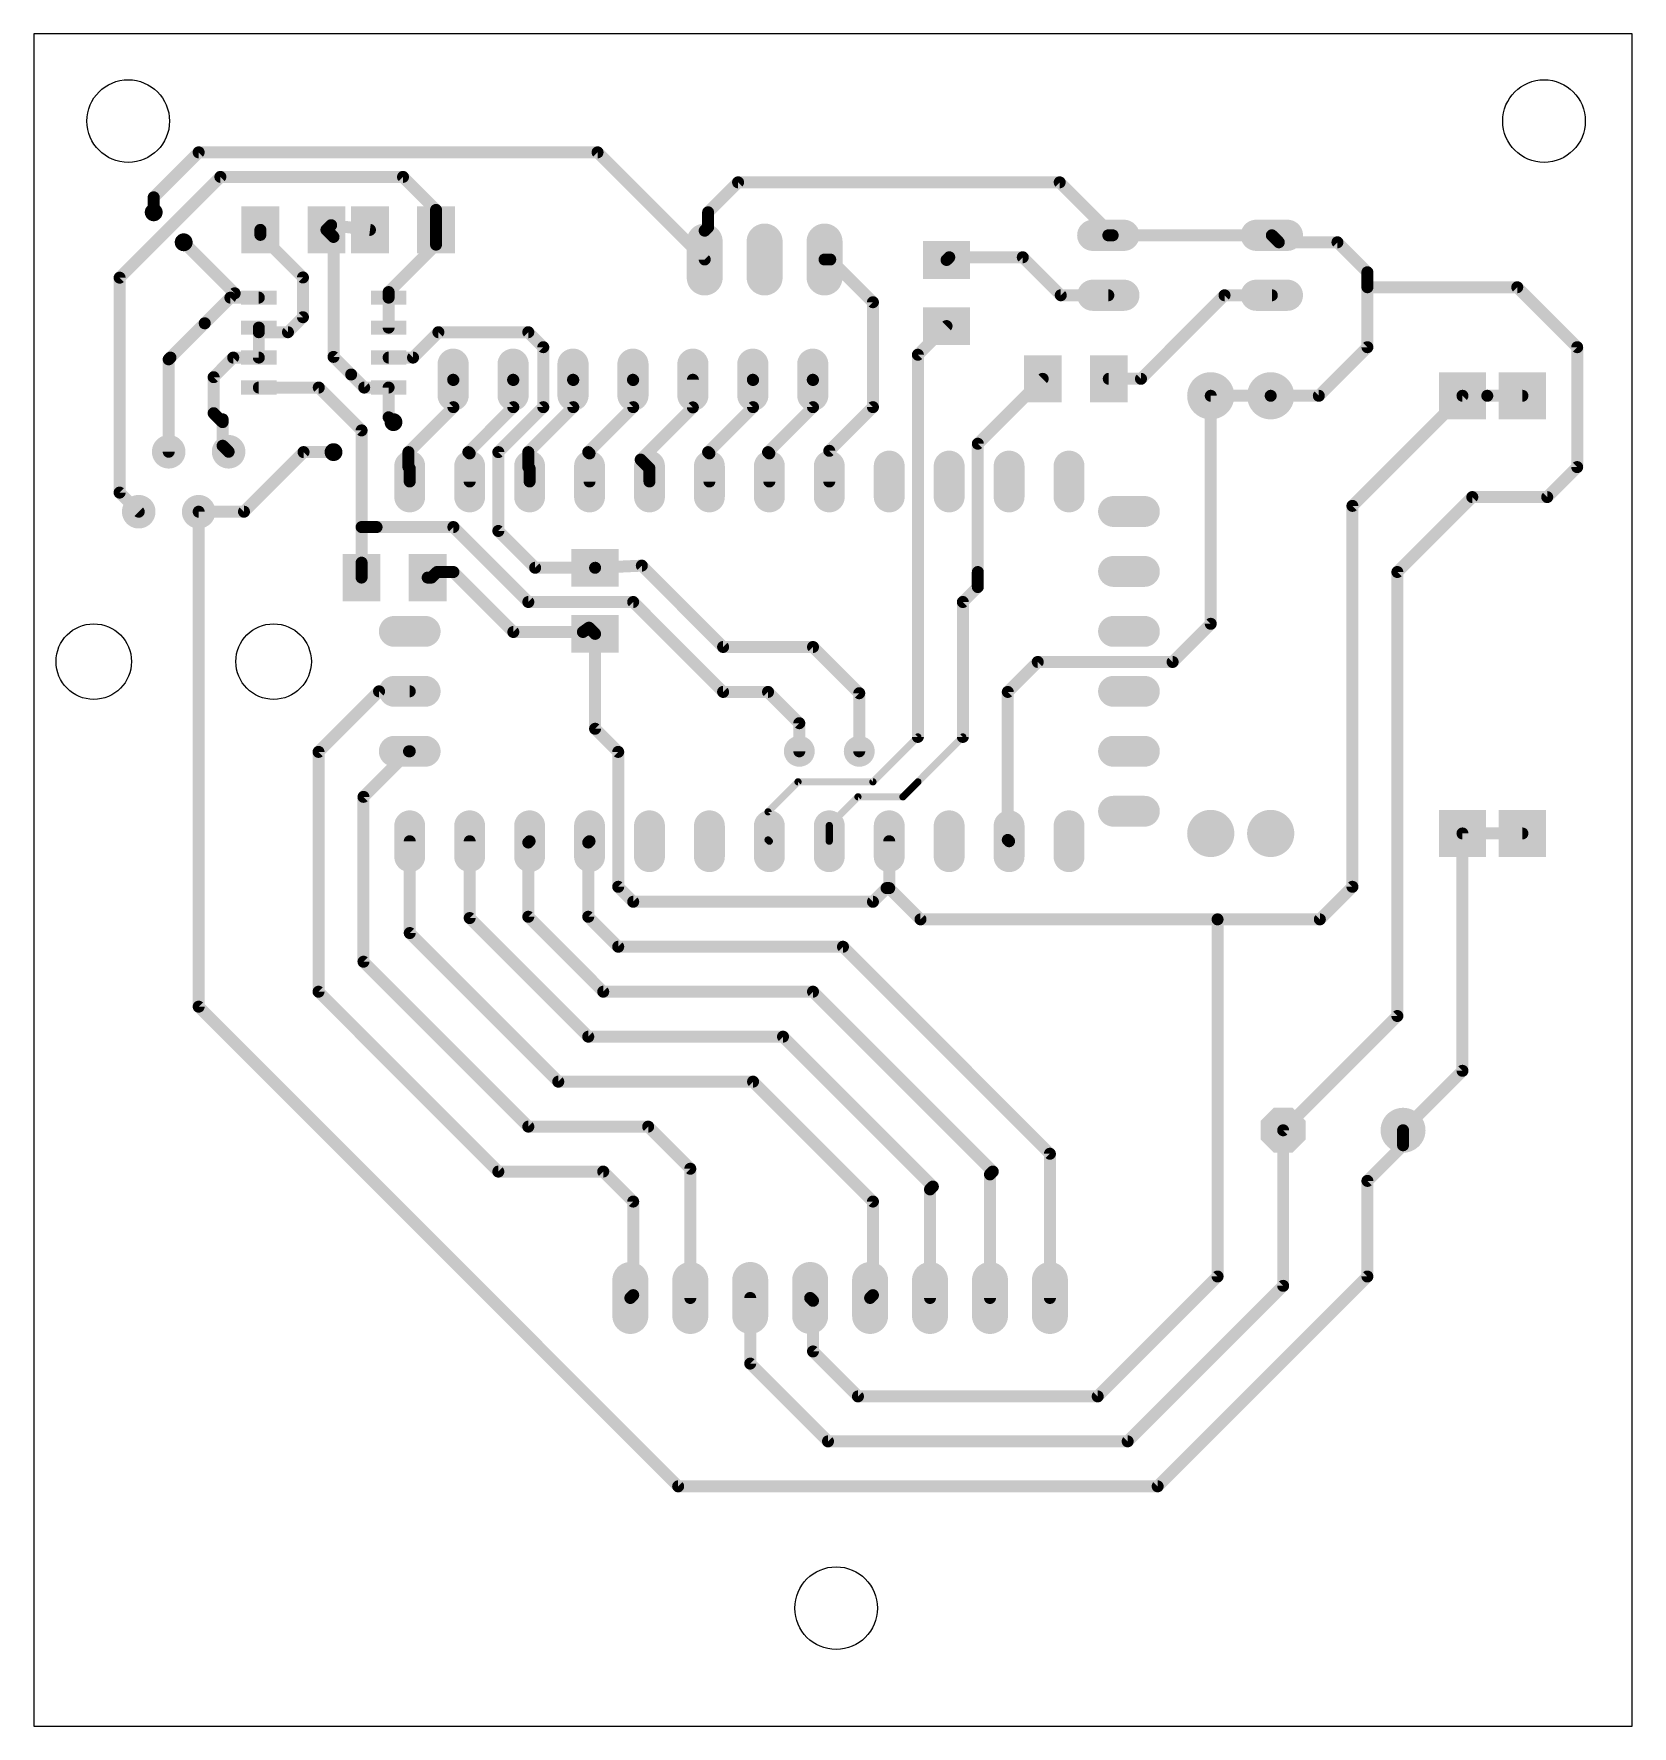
# Model space of a CAD drawing. Extents: x 0 to 67.7, y 0 to 71.7.
import ezdxf

# ---------------------------------------------------------------- set-up
doc = ezdxf.new("R2010")
doc.units = 0
for name, color, linetype in [('16', 132, 'CONTINUOUS'), ('17', 110, 'CONTINUOUS'), ('18', 110, 'CONTINUOUS'), ('20', 31, 'CONTINUOUS')]:
    doc.layers.add(name, color=color, linetype=linetype)

# ---------------------------------------------------------------- blocks, each defined once
blk = doc.blocks.new('ROUNDP')
at = {"const_width": 0.5}
blk.add_lwpolyline([(0, -0.25, 1), (0, 0.25, 1), (0, -0.25)], format="xyb", dxfattribs=at)
blk = doc.blocks.new('OCTAGONP')
at = {"const_width": 0.5}
blk.add_lwpolyline([(-0.25, -0.1036), (-0.25, 0.1036), (-0.1036, 0.25), (0.1036, 0.25), (0.25, 0.1036), (0.25, -0.1036), (0.1036, -0.25), (-0.1036, -0.25), (-0.25, -0.1036), (-0.25, 0.1036)], dxfattribs=at)
blk = doc.blocks.new('LONGP100')
at = {"const_width": 1}
blk.add_lwpolyline([(-0.5, 0), (0.5, 0)], dxfattribs=at)
at = {"const_width": 0.5}
for points in [[(-0.5, 0.25, 1), (-0.5, -0.25)], [(0.5, -0.25, 1), (0.5, 0.25)]]:
    blk.add_lwpolyline(points, format="xyb", dxfattribs=at)
blk = doc.blocks.new('RECT')
blk.add_solid([(-0.5, -0.5), (0.5, -0.5), (-0.5, 0.5), (0.5, 0.5)])
blk = doc.blocks.new('SQUAREP')
blk.add_solid([(-0.5, -0.5), (0.5, -0.5), (-0.5, 0.5), (0.5, 0.5)])
blk = doc.blocks.new('ROUNDV')
at = {"const_width": 0.5}
blk.add_lwpolyline([(0, -0.25, 1), (0, 0.25, 1), (0, -0.25)], format="xyb", dxfattribs=at)

msp = doc.modelspace()

# ---------------------------------------------------------------- linework, layer by layer
at = {"layer": '16'}
for points, const_width in [([(5.08, 64.77), (6.985, 66.675)], 0.508), ([(6.985, 66.675), (23.89, 66.675)], 0.508), ([(23.89, 66.675), (28.43, 62.135)], 0.508), ([(7.905, 65.635), (3.635, 61.365)], 0.508), ([(15.645, 65.635), (7.905, 65.635)], 0.508), ([(17.045, 64.235), (15.645, 65.635)], 0.508), ([(28.575, 64.135), (29.845, 65.405)], 0.508), ([(29.845, 65.405), (43.475, 65.405)], 0.508), ([(43.475, 65.405), (45.72, 63.16)], 0.508), ([(5.08, 64.135), (5.08, 64.77)], 0.508), ([(12.4, 63.39), (12.6, 63.59)], 0.508), ([(12.6, 63.59), (14.245, 63.39)], 0.508), ([(17.045, 63.39), (17.045, 64.235)], 0.508), ([(28.575, 63.5), (28.575, 64.135)], 0.508), ([(8.5125, 60.7025), (6.35, 62.865)], 0.508), ([(9.6, 63.39), (9.6, 63.1786)], 0.508), ([(9.6, 63.1786), (11.4046, 61.374)], 0.508), ([(12.4, 63.39), (12.7, 63.09)], 0.508), ([(12.7, 63.09), (12.7, 58.01)], 0.508), ([(17.045, 63.39), (17.045, 62.765)], 0.508), ([(28.43, 63.355), (28.575, 63.5)], 0.508), ([(28.43, 62.135), (28.43, 63.355)], 0.508), ([(45.535, 63.16), (45.72, 63.16)], 0.508), ([(45.72, 63.16), (52.465, 63.16)], 0.508), ([(52.465, 63.16), (52.76, 62.865)], 0.508), ([(52.76, 62.865), (55.245, 62.865)], 0.508), ([(55.245, 62.865), (56.515, 61.595)], 0.508), ([(17.045, 62.765), (15.035, 60.755)], 0.508), ([(33.75, 62.135), (33.51, 62.135)], 0.508), ([(35.56, 60.325), (33.75, 62.135)], 0.508), ([(38.795, 62.23), (38.68, 62.115)], 0.508), ([(41.91, 62.23), (38.795, 62.23)], 0.508), ([(43.52, 60.62), (41.91, 62.23)], 0.508), ([(56.515, 61.595), (56.515, 60.96)], 0.508), ([(3.635, 52.26), (3.635, 61.365)], 0.508), ([(7.2425, 59.4325), (8.5125, 60.7025)], 0.508), ([(11.4046, 61.374), (11.4046, 59.69)], 0.508), ([(15.035, 60.755), (15.035, 60.52)], 0.508), ([(56.515, 60.96), (56.515, 58.42)], 0.508), ([(62.865, 60.96), (56.515, 60.96)], 0.508), ([(65.405, 58.42), (62.865, 60.96)], 0.508), ([(7.2425, 59.4325), (8.33, 60.52)], 0.508), ([(8.33, 60.52), (9.535, 60.52)], 0.508), ([(15.035, 60.52), (15.035, 59.25)], 0.508), ([(35.56, 55.88), (35.56, 60.325)], 0.508), ([(45.535, 60.62), (43.52, 60.62)], 0.508), ([(50.46, 60.62), (46.92, 57.08)], 0.508), ([(52.465, 60.62), (50.46, 60.62)], 0.508), ([(5.79, 57.98), (7.2425, 59.4325)], 0.508), ([(11.4046, 59.69), (10.7696, 59.055)], 0.508), ([(38.68, 59.315), (37.465, 58.1)], 0.508), ([(9.535, 59.055), (9.535, 59.25)], 0.508), ([(9.535, 57.98), (9.535, 59.055)], 0.508), ([(10.7696, 59.055), (9.535, 59.055)], 0.508), ([(16.07, 57.98), (17.145, 59.055)], 0.508), ([(17.145, 59.055), (20.955, 59.055)], 0.508), ([(20.955, 59.055), (21.59, 58.42)], 0.508), ([(5.715, 57.905), (5.79, 57.98)], 0.508), ([(5.715, 53.99), (5.715, 57.905)], 0.508), ([(7.62, 57.15), (8.45, 57.98)], 0.508), ([(8.45, 57.98), (9.535, 57.98)], 0.508), ([(12.7, 58.01), (13.4475, 57.2625)], 0.508), ([(15.035, 57.98), (16.07, 57.98)], 0.508), ([(21.59, 58.42), (21.59, 55.88)], 0.508), ([(37.465, 58.1), (37.465, 41.91)], 0.508), ([(56.515, 58.42), (54.456, 56.361)], 0.508), ([(65.405, 53.34), (65.405, 58.42)], 0.508), ([(7.62, 55.625), (7.62, 57.15)], 0.508), ([(13.4475, 57.2625), (14, 56.71)], 0.508), ([(12.075, 56.71), (9.535, 56.71)], 0.508), ([(13.89, 54.895), (12.075, 56.71)], 0.508), ([(14, 56.71), (15.035, 56.71)], 0.508), ([(15.035, 56.71), (15.035, 55.45)], 0.508), ([(17.78, 57.03), (17.77, 57.04)], 0.508), ([(17.78, 55.88), (17.78, 57.03)], 0.508), ([(20.32, 57.03), (20.31, 57.04)], 0.508), ([(20.32, 55.88), (20.32, 57.03)], 0.508), ([(22.86, 57.03), (22.85, 57.04)], 0.508), ([(22.86, 55.88), (22.86, 57.03)], 0.508), ([(25.4, 57.03), (25.39, 57.04)], 0.508), ([(25.4, 55.88), (25.4, 57.03)], 0.508), ([(27.93, 55.87), (27.93, 57.04)], 0.508), ([(30.48, 57.03), (30.47, 57.04)], 0.508), ([(30.48, 55.88), (30.48, 57.03)], 0.508), ([(33.02, 57.03), (33.01, 57.04)], 0.508), ([(33.02, 55.88), (33.02, 57.03)], 0.508), ([(42.755, 57.08), (40.005, 54.33)], 0.508), ([(46.92, 57.08), (45.555, 57.08)], 0.508), ([(15.875, 53.975), (17.78, 55.88)], 0.508), ([(18.415, 53.975), (20.32, 55.88)], 0.508), ([(21.59, 55.88), (19.685, 53.975)], 0.508), ([(20.955, 53.975), (22.86, 55.88)], 0.508), ([(23.495, 53.975), (25.4, 55.88)], 0.508), ([(25.7175, 53.6575), (27.93, 55.87)], 0.508), ([(28.575, 53.975), (30.48, 55.88)], 0.508), ([(31.115, 53.975), (33.02, 55.88)], 0.508), ([(33.71, 54.03), (35.56, 55.88)], 0.508), ([(49.876, 56.361), (52.416, 56.361)], 0.508), ([(49.876, 56.361), (49.876, 46.701)], 0.508), ([(54.456, 56.361), (52.416, 56.361)], 0.508), ([(60.544, 56.361), (55.88, 51.697)], 0.508), ([(60.544, 56.361), (61.595, 56.361)], 0.508), ([(61.595, 56.361), (63.084, 56.361)], 0.508), ([(8, 55.245), (7.62, 55.625)], 0.508), ([(8, 55.245), (8, 55.365)], 0.508), ([(8, 54.245), (8, 55.245)], 0.508), ([(15.035, 55.45), (15.24, 55.245)], 0.508), ([(8.255, 53.99), (8, 54.245)], 0.508), ([(13.89, 50.8), (13.89, 54.895)], 0.508), ([(40.005, 54.33), (40.005, 48.895)], 0.508), ([(11.43, 53.975), (8.905, 51.45)], 0.508), ([(12.7, 53.975), (11.43, 53.975)], 0.508), ([(15.875, 53.34), (15.875, 53.975)], 0.508), ([(18.47, 53.92), (18.415, 53.975)], 0.508), ([(18.47, 52.73), (18.47, 53.92)], 0.508), ([(19.685, 53.975), (19.685, 50.635)], 0.508), ([(20.955, 53.34), (20.955, 53.975)], 0.508), ([(23.55, 53.92), (23.495, 53.975)], 0.508), ([(23.55, 52.73), (23.55, 53.92)], 0.508), ([(26.09, 53.285), (25.7175, 53.6575)], 0.508), ([(28.63, 53.92), (28.575, 53.975)], 0.508), ([(28.63, 52.73), (28.63, 53.92)], 0.508), ([(31.17, 53.92), (31.115, 53.975)], 0.508), ([(31.17, 52.73), (31.17, 53.92)], 0.508), ([(33.71, 52.73), (33.71, 54.03)], 0.508), ([(15.93, 53.285), (15.875, 53.34)], 0.508), ([(15.93, 52.73), (15.93, 53.285)], 0.508), ([(21.01, 53.285), (20.955, 53.34)], 0.508), ([(21.01, 52.73), (21.01, 53.285)], 0.508), ([(26.09, 52.73), (26.09, 53.285)], 0.508), ([(64.135, 52.07), (65.405, 53.34)], 0.508), ([(4.445, 51.45), (3.635, 52.26)], 0.508), ([(6.985, 30.48), (6.985, 51.45)], 0.508), ([(8.905, 51.45), (6.985, 51.45)], 0.508), ([(55.88, 51.697), (55.88, 35.56)], 0.508), ([(57.785, 48.895), (60.96, 52.07)], 0.508), ([(60.96, 52.07), (64.135, 52.07)], 0.508), ([(13.89, 48.66), (13.89, 50.8)], 0.508), ([(14.525, 50.8), (13.89, 50.8)], 0.508), ([(17.78, 50.8), (14.525, 50.8)], 0.508), ([(20.955, 47.625), (17.78, 50.8)], 0.508), ([(19.685, 50.635), (21.245, 49.075)], 0.508), ([(13.89, 48.66), (13.89, 49.2923)], 0.508), ([(16.69, 48.66), (16.855, 48.66)], 0.508), ([(17.09, 48.895), (16.855, 48.66)], 0.508), ([(17.09, 48.895), (17.78, 48.895)], 0.508), ([(17.78, 48.895), (20.32, 46.355)], 0.508), ([(21.245, 49.075), (23.785, 49.075)], 0.508), ([(23.785, 49.075), (25.7652, 49.1648)], 0.508), ([(25.7652, 49.1648), (29.21, 45.72)], 0.508), ([(40.005, 48.895), (40.005, 48.26)], 0.508), ([(57.785, 30.085), (57.785, 48.895)], 0.508), ([(40.005, 48.26), (39.37, 47.625)], 0.508), ([(25.4, 47.625), (20.955, 47.625)], 0.508), ([(29.21, 43.815), (25.4, 47.625)], 0.508), ([(39.37, 47.625), (39.37, 41.91)], 0.508), ([(20.32, 46.355), (23.27, 46.355)], 0.508), ([(23.5229, 46.5371), (23.27, 46.355)], 0.508), ([(23.5229, 46.5371), (23.785, 46.275)], 0.508), ([(49.876, 46.701), (48.26, 45.085)], 0.508), ([(23.785, 42.255), (23.785, 46.275)], 0.508), ([(29.21, 45.72), (33.02, 45.72)], 0.508), ([(34.98, 43.76), (33.02, 45.72)], 0.508), ([(42.545, 45.085), (41.275, 43.815)], 0.508), ([(48.26, 45.085), (42.545, 45.085)], 0.508), ([(12.065, 41.275), (14.63, 43.84)], 0.508), ([(14.63, 43.84), (15.93, 43.84)], 0.508), ([(31.115, 43.815), (29.21, 43.815)], 0.508), ([(32.44, 42.49), (31.115, 43.815)], 0.508), ([(34.98, 41.3), (34.98, 43.76)], 0.508), ([(41.275, 43.815), (41.275, 37.545)], 0.508), ([(24.765, 41.275), (23.785, 42.255)], 0.508), ([(32.44, 41.3), (32.44, 42.49)], 0.508), ([(37.465, 41.91), (35.56, 40.005)], 0.3048), ([(39.37, 41.91), (37.465, 40.005)], 0.3048), ([(12.065, 31.115), (12.065, 41.275)], 0.508), ([(13.97, 39.37), (15.9, 41.3)], 0.508), ([(15.9, 41.3), (15.93, 41.3)], 0.508), ([(24.765, 35.56), (24.765, 41.275)], 0.508), ([(32.385, 40.005), (31.115, 38.735)], 0.3048), ([(35.56, 40.005), (32.385, 40.005)], 0.3048), ([(37.465, 40.005), (36.83, 39.37)], 0.3048), ([(13.97, 32.385), (13.97, 39.37)], 0.508), ([(34.925, 39.37), (33.71, 38.155)], 0.3048), ([(36.83, 39.37), (34.925, 39.37)], 0.3048), ([(31.115, 38.735), (31.115, 37.545)], 0.3048), ([(33.71, 38.155), (33.71, 37.49)], 0.3048), ([(60.544, 37.819), (63.084, 37.819)], 0.508), ([(60.544, 37.819), (60.544, 27.764)], 0.508), ([(15.93, 33.6), (15.93, 37.49)], 0.508), ([(18.47, 34.235), (18.47, 37.49)], 0.508), ([(20.955, 37.435), (21.01, 37.49)], 0.508), ([(20.955, 34.29), (20.955, 37.435)], 0.508), ([(23.495, 37.435), (23.55, 37.49)], 0.508), ([(23.495, 34.29), (23.495, 37.435)], 0.508), ([(31.115, 37.545), (31.17, 37.49)], 0.3048), ([(36.25, 35.505), (36.25, 37.49)], 0.508), ([(41.275, 37.545), (41.33, 37.49)], 0.508), ([(25.4, 34.925), (24.765, 35.56)], 0.508), ([(35.56, 34.925), (25.4, 34.925)], 0.508), ([(36.14, 35.505), (35.56, 34.925)], 0.508), ([(36.25, 35.505), (36.14, 35.505)], 0.508), ([(37.5754, 34.1796), (36.25, 35.505)], 0.508), ([(55.88, 35.56), (54.4996, 34.1796)], 0.508), ([(23.495, 29.21), (18.47, 34.235)], 0.508), ([(24.13, 31.115), (20.955, 34.29)], 0.508), ([(24.765, 33.02), (23.495, 34.29)], 0.508), ([(50.165, 34.1796), (37.5754, 34.1796)], 0.508), ([(54.4996, 34.1796), (50.165, 34.1796)], 0.508), ([(50.165, 19.05), (50.165, 34.1796)], 0.508), ([(22.225, 27.305), (15.93, 33.6)], 0.508), ([(34.29, 33.02), (24.765, 33.02)], 0.508), ([(43.06, 24.25), (34.29, 33.02)], 0.508), ([(20.955, 25.4), (13.97, 32.385)], 0.508), ([(19.685, 23.495), (12.065, 31.115)], 0.508), ([(33.02, 31.115), (24.13, 31.115)], 0.508), ([(40.64, 23.495), (33.02, 31.115)], 0.508), ([(27.305, 10.16), (6.985, 30.48)], 0.508), ([(52.945, 25.245), (57.785, 30.085)], 0.508), ([(31.75, 29.21), (23.495, 29.21)], 0.508), ([(38.1, 22.86), (31.75, 29.21)], 0.508), ([(60.544, 27.764), (58.025, 25.245)], 0.508), ([(30.48, 27.305), (22.225, 27.305)], 0.508), ([(35.56, 22.225), (30.48, 27.305)], 0.508), ([(26.035, 25.4), (20.955, 25.4)], 0.508), ([(27.82, 23.615), (26.035, 25.4)], 0.508), ([(52.945, 18.655), (52.945, 25.245)], 0.508), ([(58.025, 25.245), (58.025, 24.61)], 0.508), ([(43.06, 18.14), (43.06, 24.25)], 0.508), ([(58.025, 24.61), (56.515, 23.1)], 0.508), ([(24.13, 23.495), (19.685, 23.495)], 0.508), ([(25.4, 22.225), (24.13, 23.495)], 0.508), ([(27.82, 18.14), (27.82, 23.615)], 0.508), ([(40.52, 23.375), (40.64, 23.495)], 0.508), ([(37.98, 22.74), (38.1, 22.86)], 0.508), ([(37.98, 18.14), (37.98, 22.74)], 0.508), ([(40.52, 18.14), (40.52, 23.375)], 0.508), ([(56.515, 23.1), (56.515, 19.05)], 0.508), ([(25.4, 18.26), (25.4, 22.225)], 0.508), ([(35.56, 18.26), (35.56, 22.225)], 0.508), ([(45.085, 13.97), (50.165, 19.05)], 0.508), ([(46.355, 12.065), (52.945, 18.655)], 0.508), ([(56.515, 19.05), (47.625, 10.16)], 0.508), ([(25.28, 18.14), (25.4, 18.26)], 0.508), ([(30.36, 18.14), (30.36, 15.36)], 0.508), ([(32.9, 18.14), (33.02, 18.02)], 0.508), ([(33.02, 18.02), (33.02, 15.875)], 0.508), ([(35.44, 18.14), (35.56, 18.26)], 0.508), ([(33.02, 15.875), (34.925, 13.97)], 0.508), ([(30.36, 15.36), (33.655, 12.065)], 0.508), ([(34.925, 13.97), (45.085, 13.97)], 0.508), ([(33.655, 12.065), (46.355, 12.065)], 0.508), ([(47.625, 10.16), (27.305, 10.16)], 0.508)]:
    msp.add_lwpolyline(points, dxfattribs=dict(at, const_width=const_width))
for points, const_width in [([(6.985, 66.802, 1), (6.985, 66.548)], 0.254), ([(7.0748, 66.5852, 1), (6.8952, 66.7648)], 0.254), ([(23.9798, 66.7648, 1), (23.8002, 66.5852)], 0.254), ([(23.89, 66.548, 1), (23.89, 66.802)], 0.254), ([(7.905, 65.762, 1), (7.905, 65.508)], 0.254), ([(7.9948, 65.5452, 1), (7.8152, 65.7248)], 0.254), ([(15.7348, 65.7248, 1), (15.5552, 65.5452)], 0.254), ([(15.645, 65.508, 1), (15.645, 65.762)], 0.254), ([(29.845, 65.532, 1), (29.845, 65.278)], 0.254), ([(29.9348, 65.3152, 1), (29.7552, 65.4948)], 0.254), ([(43.5648, 65.4948, 1), (43.3852, 65.3152)], 0.254), ([(43.475, 65.278, 1), (43.475, 65.532)], 0.254), ([(5.207, 64.77, 1), (4.953, 64.77)], 0.254), ([(4.9902, 64.8598, 1), (5.1698, 64.6802)], 0.254), ([(4.953, 64.135, 1), (5.207, 64.135)], 0.254), ([(12.6153, 63.7161, 1), (12.5847, 63.4639)], 0.254), ([(12.6898, 63.5002, 1), (12.5102, 63.6798)], 0.254), ([(17.172, 64.235, 1), (16.918, 64.235)], 0.254), ([(16.9552, 64.1452, 1), (17.1348, 64.3248)], 0.254), ([(28.702, 64.135, 1), (28.448, 64.135)], 0.254), ([(28.4852, 64.2248, 1), (28.6648, 64.0452)], 0.254), ([(6.4398, 62.9548, 1), (6.2602, 62.7752)], 0.254), ([(9.727, 63.39, 1), (9.473, 63.39)], 0.254), ([(9.6898, 63.2684, 1), (9.5102, 63.0888)], 0.254), ([(9.473, 63.1786, 1), (9.727, 63.1786)], 0.254), ([(12.4898, 63.4798, 1), (12.3102, 63.3002)], 0.254), ([(12.3102, 63.4798, 1), (12.4898, 63.3002)], 0.254), ([(12.827, 63.09, 1), (12.573, 63.09)], 0.254), ([(12.6102, 63.0002, 1), (12.7898, 63.1798)], 0.254), ([(14.2297, 63.2639, 1), (14.2603, 63.5161)], 0.254), ([(17.172, 63.39, 1), (16.918, 63.39)], 0.254), ([(16.918, 63.39, 1), (17.172, 63.39)], 0.254), ([(28.557, 63.355, 1), (28.303, 63.355)], 0.254), ([(28.3402, 63.4448, 1), (28.5198, 63.2652)], 0.254), ([(28.448, 63.5, 1), (28.702, 63.5)], 0.254), ([(28.6648, 63.4102, 1), (28.4852, 63.5898)], 0.254), ([(45.535, 63.287, 1), (45.535, 63.033)], 0.254), ([(45.72, 63.287, 1), (45.72, 63.033)], 0.254), ([(45.6302, 63.0702, 1), (45.8098, 63.2498)], 0.254), ([(45.72, 63.033, 1), (45.72, 63.287)], 0.254), ([(52.5548, 63.2498, 1), (52.3752, 63.0702)], 0.254), ([(52.465, 63.033, 1), (52.465, 63.287)], 0.254), ([(52.76, 62.992, 1), (52.76, 62.738)], 0.254), ([(55.3348, 62.9548, 1), (55.1552, 62.7752)], 0.254), ([(55.245, 62.738, 1), (55.245, 62.992)], 0.254), ([(16.918, 62.765, 1), (17.172, 62.765)], 0.254), ([(17.1348, 62.6752, 1), (16.9552, 62.8548)], 0.254), ([(33.51, 62.262, 1), (33.51, 62.008)], 0.254), ([(33.8398, 62.2248, 1), (33.6602, 62.0452)], 0.254), ([(33.75, 62.008, 1), (33.75, 62.262)], 0.254), ([(38.795, 62.357, 1), (38.795, 62.103)], 0.254), ([(38.8848, 62.1402, 1), (38.7052, 62.3198)], 0.254), ([(41.9998, 62.3198, 1), (41.8202, 62.1402)], 0.254), ([(41.91, 62.103, 1), (41.91, 62.357)], 0.254), ([(52.6702, 62.7752, 1), (52.8498, 62.9548)], 0.254), ([(28.303, 62.135, 1), (28.557, 62.135)], 0.254), ([(28.3402, 62.0452, 1), (28.5198, 62.2248)], 0.254), ([(38.5902, 62.2048, 1), (38.7698, 62.0252)], 0.254), ([(56.642, 61.595, 1), (56.388, 61.595)], 0.254), ([(56.4252, 61.5052, 1), (56.6048, 61.6848)], 0.254), ([(3.762, 61.365, 1), (3.508, 61.365)], 0.254), ([(3.5452, 61.4548, 1), (3.7248, 61.2752)], 0.254), ([(8.6023, 60.6127, 1), (8.4227, 60.7923)], 0.254), ([(11.5316, 61.374, 1), (11.2776, 61.374)], 0.254), ([(11.3148, 61.2842, 1), (11.4944, 61.4638)], 0.254), ([(15.162, 60.755, 1), (14.908, 60.755)], 0.254), ([(14.9452, 60.8448, 1), (15.1248, 60.6652)], 0.254), ([(56.642, 60.96, 1), (56.388, 60.96)], 0.254), ([(56.515, 61.087, 1), (56.515, 60.833)], 0.254), ([(56.388, 60.96, 1), (56.642, 60.96)], 0.254), ([(62.9548, 61.0498, 1), (62.7752, 60.8702)], 0.254), ([(62.865, 60.833, 1), (62.865, 61.087)], 0.254), ([(8.33, 60.647, 1), (8.33, 60.393)], 0.254), ([(8.4198, 60.4302, 1), (8.2402, 60.6098)], 0.254), ([(8.4227, 60.6127, 1), (8.6023, 60.7923)], 0.254), ([(9.535, 60.393, 1), (9.535, 60.647)], 0.254), ([(15.162, 60.52, 1), (14.908, 60.52)], 0.254), ([(14.908, 60.52, 1), (15.162, 60.52)], 0.254), ([(35.687, 60.325, 1), (35.433, 60.325)], 0.254), ([(35.4702, 60.2352, 1), (35.6498, 60.4148)], 0.254), ([(43.52, 60.747, 1), (43.52, 60.493)], 0.254), ([(43.4302, 60.5302, 1), (43.6098, 60.7098)], 0.254), ([(45.535, 60.493, 1), (45.535, 60.747)], 0.254), ([(50.46, 60.747, 1), (50.46, 60.493)], 0.254), ([(50.5498, 60.5302, 1), (50.3702, 60.7098)], 0.254), ([(52.465, 60.493, 1), (52.465, 60.747)], 0.254), ([(7.1527, 59.5223, 1), (7.3323, 59.3427)], 0.254), ([(7.1527, 59.5223, 1), (7.3323, 59.3427)], 0.254), ([(7.3323, 59.3427, 1), (7.1527, 59.5223)], 0.254), ([(11.2776, 59.69, 1), (11.5316, 59.69)], 0.254), ([(11.4944, 59.6002, 1), (11.3148, 59.7798)], 0.254), ([(38.7698, 59.2252, 1), (38.5902, 59.4048)], 0.254), ([(9.662, 59.25, 1), (9.408, 59.25)], 0.254), ([(9.662, 59.055, 1), (9.408, 59.055)], 0.254), ([(9.535, 59.182, 1), (9.535, 58.928)], 0.254), ([(9.408, 59.055, 1), (9.662, 59.055)], 0.254), ([(10.6798, 59.1448, 1), (10.8594, 58.9652)], 0.254), ([(10.7696, 58.928, 1), (10.7696, 59.182)], 0.254), ([(14.908, 59.25, 1), (15.162, 59.25)], 0.254), ([(17.145, 59.182, 1), (17.145, 58.928)], 0.254), ([(17.2348, 58.9652, 1), (17.0552, 59.1448)], 0.254), ([(21.0448, 59.1448, 1), (20.8652, 58.9652)], 0.254), ([(20.955, 58.928, 1), (20.955, 59.182)], 0.254), ([(5.842, 57.905, 1), (5.588, 57.905)], 0.254), ([(5.6252, 57.9948, 1), (5.8048, 57.8152)], 0.254), ([(5.7002, 58.0698, 1), (5.8798, 57.8902)], 0.254), ([(5.8798, 57.8902, 1), (5.7002, 58.0698)], 0.254), ([(8.45, 58.107, 1), (8.45, 57.853)], 0.254), ([(8.5398, 57.8902, 1), (8.3602, 58.0698)], 0.254), ([(9.408, 57.98, 1), (9.662, 57.98)], 0.254), ([(9.535, 57.853, 1), (9.535, 58.107)], 0.254), ([(12.7898, 58.0998, 1), (12.6102, 57.9202)], 0.254), ([(12.573, 58.01, 1), (12.827, 58.01)], 0.254), ([(15.035, 58.107, 1), (15.035, 57.853)], 0.254), ([(15.9802, 58.0698, 1), (16.1598, 57.8902)], 0.254), ([(16.07, 57.853, 1), (16.07, 58.107)], 0.254), ([(21.717, 58.42, 1), (21.463, 58.42)], 0.254), ([(21.5002, 58.3302, 1), (21.6798, 58.5098)], 0.254), ([(37.592, 58.1, 1), (37.338, 58.1)], 0.254), ([(37.3752, 58.1898, 1), (37.5548, 58.0102)], 0.254), ([(56.388, 58.42, 1), (56.642, 58.42)], 0.254), ([(56.6048, 58.3302, 1), (56.4252, 58.5098)], 0.254), ([(65.532, 58.42, 1), (65.278, 58.42)], 0.254), ([(65.3152, 58.3302, 1), (65.4948, 58.5098)], 0.254), ([(7.747, 57.15, 1), (7.493, 57.15)], 0.254), ([(7.5302, 57.2398, 1), (7.7098, 57.0602)], 0.254), ([(13.5373, 57.3523, 1), (13.3577, 57.1727)], 0.254), ([(13.3577, 57.1727, 1), (13.5373, 57.3523)], 0.254), ([(9.535, 56.837, 1), (9.535, 56.583)], 0.254), ([(12.1648, 56.7998, 1), (11.9852, 56.6202)], 0.254), ([(12.075, 56.583, 1), (12.075, 56.837)], 0.254), ([(14, 56.837, 1), (14, 56.583)], 0.254), ([(13.9102, 56.6202, 1), (14.0898, 56.7998)], 0.254), ([(15.162, 56.71, 1), (14.908, 56.71)], 0.254), ([(15.035, 56.583, 1), (15.035, 56.837)], 0.254), ([(17.8598, 57.1298, 1), (17.6802, 56.9502)], 0.254), ([(17.907, 57.03, 1), (17.653, 57.03)], 0.254), ([(17.6902, 56.9402, 1), (17.8698, 57.1198)], 0.254), ([(20.3998, 57.1298, 1), (20.2202, 56.9502)], 0.254), ([(20.447, 57.03, 1), (20.193, 57.03)], 0.254), ([(20.2302, 56.9402, 1), (20.4098, 57.1198)], 0.254), ([(22.9398, 57.1298, 1), (22.7602, 56.9502)], 0.254), ([(22.987, 57.03, 1), (22.733, 57.03)], 0.254), ([(22.7702, 56.9402, 1), (22.9498, 57.1198)], 0.254), ([(25.4798, 57.1298, 1), (25.3002, 56.9502)], 0.254), ([(25.527, 57.03, 1), (25.273, 57.03)], 0.254), ([(25.3102, 56.9402, 1), (25.4898, 57.1198)], 0.254), ([(28.057, 57.04, 1), (27.803, 57.04)], 0.254), ([(30.5598, 57.1298, 1), (30.3802, 56.9502)], 0.254), ([(30.607, 57.03, 1), (30.353, 57.03)], 0.254), ([(30.3902, 56.9402, 1), (30.5698, 57.1198)], 0.254), ([(33.0998, 57.1298, 1), (32.9202, 56.9502)], 0.254), ([(33.147, 57.03, 1), (32.893, 57.03)], 0.254), ([(32.9302, 56.9402, 1), (33.1098, 57.1198)], 0.254), ([(42.8448, 56.9902, 1), (42.6652, 57.1698)], 0.254), ([(45.555, 57.207, 1), (45.555, 56.953)], 0.254), ([(46.8302, 57.1698, 1), (47.0098, 56.9902)], 0.254), ([(46.92, 56.953, 1), (46.92, 57.207)], 0.254), ([(17.653, 55.88, 1), (17.907, 55.88)], 0.254), ([(17.8698, 55.7902, 1), (17.6902, 55.9698)], 0.254), ([(20.193, 55.88, 1), (20.447, 55.88)], 0.254), ([(20.4098, 55.7902, 1), (20.2302, 55.9698)], 0.254), ([(21.463, 55.88, 1), (21.717, 55.88)], 0.254), ([(21.6798, 55.7902, 1), (21.5002, 55.9698)], 0.254), ([(22.733, 55.88, 1), (22.987, 55.88)], 0.254), ([(22.9498, 55.7902, 1), (22.7702, 55.9698)], 0.254), ([(25.273, 55.88, 1), (25.527, 55.88)], 0.254), ([(25.4898, 55.7902, 1), (25.3102, 55.9698)], 0.254), ([(27.803, 55.87, 1), (28.057, 55.87)], 0.254), ([(28.0198, 55.7802, 1), (27.8402, 55.9598)], 0.254), ([(30.353, 55.88, 1), (30.607, 55.88)], 0.254), ([(30.5698, 55.7902, 1), (30.3902, 55.9698)], 0.254), ([(32.893, 55.88, 1), (33.147, 55.88)], 0.254), ([(33.1098, 55.7902, 1), (32.9302, 55.9698)], 0.254), ([(35.433, 55.88, 1), (35.687, 55.88)], 0.254), ([(35.6498, 55.7902, 1), (35.4702, 55.9698)], 0.254), ([(49.876, 56.488, 1), (49.876, 56.234)], 0.254), ([(50.003, 56.361, 1), (49.749, 56.361)], 0.254), ([(52.416, 56.488, 1), (52.416, 56.234)], 0.254), ([(52.416, 56.234, 1), (52.416, 56.488)], 0.254), ([(54.3662, 56.4508, 1), (54.5458, 56.2712)], 0.254), ([(54.456, 56.234, 1), (54.456, 56.488)], 0.254), ([(60.544, 56.488, 1), (60.544, 56.234)], 0.254), ([(60.6338, 56.2712, 1), (60.4542, 56.4508)], 0.254), ([(61.595, 56.488, 1), (61.595, 56.234)], 0.254), ([(61.595, 56.234, 1), (61.595, 56.488)], 0.254), ([(63.084, 56.234, 1), (63.084, 56.488)], 0.254), ([(7.7098, 55.7148, 1), (7.5302, 55.5352)], 0.254), ([(7.493, 55.625, 1), (7.747, 55.625)], 0.254), ([(8.127, 55.365, 1), (7.873, 55.365)], 0.254), ([(8.127, 55.245, 1), (7.873, 55.245)], 0.254), ([(7.873, 55.245, 1), (8.127, 55.245)], 0.254), ([(7.9102, 55.1552, 1), (8.0898, 55.3348)], 0.254), ([(15.1248, 55.5398, 1), (14.9452, 55.3602)], 0.254), ([(14.908, 55.45, 1), (15.162, 55.45)], 0.254), ([(15.1502, 55.1552, 1), (15.3298, 55.3348)], 0.254), ([(8.0898, 54.3348, 1), (7.9102, 54.1552)], 0.254), ([(14.017, 54.895, 1), (13.763, 54.895)], 0.254), ([(13.8002, 54.8052, 1), (13.9798, 54.9848)], 0.254), ([(40.132, 54.33, 1), (39.878, 54.33)], 0.254), ([(39.9152, 54.4198, 1), (40.0948, 54.2402)], 0.254), ([(5.588, 53.99, 1), (5.842, 53.99)], 0.254), ([(7.873, 54.245, 1), (8.127, 54.245)], 0.254), ([(8.1652, 53.9002, 1), (8.3448, 54.0798)], 0.254), ([(11.43, 54.102, 1), (11.43, 53.848)], 0.254), ([(11.5198, 53.8852, 1), (11.3402, 54.0648)], 0.254), ([(12.7, 53.848, 1), (12.7, 54.102)], 0.254), ([(16.002, 53.975, 1), (15.748, 53.975)], 0.254), ([(15.7852, 54.0648, 1), (15.9648, 53.8852)], 0.254), ([(18.5048, 54.0648, 1), (18.3252, 53.8852)], 0.254), ([(18.3252, 54.0648, 1), (18.5048, 53.8852)], 0.254), ([(18.597, 53.92, 1), (18.343, 53.92)], 0.254), ([(18.3802, 53.8302, 1), (18.5598, 54.0098)], 0.254), ([(19.812, 53.975, 1), (19.558, 53.975)], 0.254), ([(19.5952, 54.0648, 1), (19.7748, 53.8852)], 0.254), ([(21.082, 53.975, 1), (20.828, 53.975)], 0.254), ([(20.8652, 54.0648, 1), (21.0448, 53.8852)], 0.254), ([(23.5848, 54.0648, 1), (23.4052, 53.8852)], 0.254), ([(23.4052, 54.0648, 1), (23.5848, 53.8852)], 0.254), ([(23.677, 53.92, 1), (23.423, 53.92)], 0.254), ([(23.4602, 53.8302, 1), (23.6398, 54.0098)], 0.254), ([(25.8073, 53.7473, 1), (25.6277, 53.5677)], 0.254), ([(25.6277, 53.7473, 1), (25.8073, 53.5677)], 0.254), ([(28.6648, 54.0648, 1), (28.4852, 53.8852)], 0.254), ([(28.4852, 54.0648, 1), (28.6648, 53.8852)], 0.254), ([(28.757, 53.92, 1), (28.503, 53.92)], 0.254), ([(28.5402, 53.8302, 1), (28.7198, 54.0098)], 0.254), ([(31.2048, 54.0648, 1), (31.0252, 53.8852)], 0.254), ([(31.0252, 54.0648, 1), (31.2048, 53.8852)], 0.254), ([(31.297, 53.92, 1), (31.043, 53.92)], 0.254), ([(31.0802, 53.8302, 1), (31.2598, 54.0098)], 0.254), ([(33.837, 54.03, 1), (33.583, 54.03)], 0.254), ([(33.6202, 54.1198, 1), (33.7998, 53.9402)], 0.254), ([(15.9648, 53.4298, 1), (15.7852, 53.2502)], 0.254), ([(15.748, 53.34, 1), (16.002, 53.34)], 0.254), ([(16.057, 53.285, 1), (15.803, 53.285)], 0.254), ([(15.8402, 53.1952, 1), (16.0198, 53.3748)], 0.254), ([(21.0448, 53.4298, 1), (20.8652, 53.2502)], 0.254), ([(20.828, 53.34, 1), (21.082, 53.34)], 0.254), ([(21.137, 53.285, 1), (20.883, 53.285)], 0.254), ([(20.9202, 53.1952, 1), (21.0998, 53.3748)], 0.254), ([(26.217, 53.285, 1), (25.963, 53.285)], 0.254), ([(26.0002, 53.1952, 1), (26.1798, 53.3748)], 0.254), ([(65.278, 53.34, 1), (65.532, 53.34)], 0.254), ([(65.4948, 53.2502, 1), (65.3152, 53.4298)], 0.254), ([(3.7248, 52.3498, 1), (3.5452, 52.1702)], 0.254), ([(3.508, 52.26, 1), (3.762, 52.26)], 0.254), ([(15.803, 52.73, 1), (16.057, 52.73)], 0.254), ([(18.343, 52.73, 1), (18.597, 52.73)], 0.254), ([(20.883, 52.73, 1), (21.137, 52.73)], 0.254), ([(23.423, 52.73, 1), (23.677, 52.73)], 0.254), ([(25.963, 52.73, 1), (26.217, 52.73)], 0.254), ([(28.503, 52.73, 1), (28.757, 52.73)], 0.254), ([(31.043, 52.73, 1), (31.297, 52.73)], 0.254), ([(33.583, 52.73, 1), (33.837, 52.73)], 0.254), ([(4.3552, 51.3602, 1), (4.5348, 51.5398)], 0.254), ([(7.112, 51.45, 1), (6.858, 51.45)], 0.254), ([(6.985, 51.577, 1), (6.985, 51.323)], 0.254), ([(8.8152, 51.5398, 1), (8.9948, 51.3602)], 0.254), ([(8.905, 51.323, 1), (8.905, 51.577)], 0.254), ([(56.007, 51.697, 1), (55.753, 51.697)], 0.254), ([(55.7902, 51.7868, 1), (55.9698, 51.6072)], 0.254), ([(60.96, 52.197, 1), (60.96, 51.943)], 0.254), ([(61.0498, 51.9802, 1), (60.8702, 52.1598)], 0.254), ([(64.0452, 52.1598, 1), (64.2248, 51.9802)], 0.254), ([(64.135, 51.943, 1), (64.135, 52.197)], 0.254), ([(14.017, 50.8, 1), (13.763, 50.8)], 0.254), ([(13.89, 50.927, 1), (13.89, 50.673)], 0.254), ([(13.763, 50.8, 1), (14.017, 50.8)], 0.254), ([(14.525, 50.927, 1), (14.525, 50.673)], 0.254), ([(14.525, 50.673, 1), (14.525, 50.927)], 0.254), ([(17.8698, 50.8898, 1), (17.6902, 50.7102)], 0.254), ([(17.78, 50.673, 1), (17.78, 50.927)], 0.254), ([(19.7748, 50.7248, 1), (19.5952, 50.5452)], 0.254), ([(19.558, 50.635, 1), (19.812, 50.635)], 0.254), ([(14.017, 49.2923, 1), (13.763, 49.2923)], 0.254), ([(13.763, 48.66, 1), (14.017, 48.66)], 0.254), ([(13.763, 48.66, 1), (14.017, 48.66)], 0.254), ([(16.69, 48.787, 1), (16.69, 48.533)], 0.254), ([(16.7652, 48.7498, 1), (16.9448, 48.5702)], 0.254), ([(16.855, 48.533, 1), (16.855, 48.787)], 0.254), ([(17.09, 49.022, 1), (17.09, 48.768)], 0.254), ([(17.1798, 48.8052, 1), (17.0002, 48.9848)], 0.254), ([(17.8698, 48.9848, 1), (17.6902, 48.8052)], 0.254), ([(17.78, 48.768, 1), (17.78, 49.022)], 0.254), ([(21.245, 49.202, 1), (21.245, 48.948)], 0.254), ([(21.1552, 48.9852, 1), (21.3348, 49.1648)], 0.254), ([(23.7792, 49.2019, 1), (23.7908, 48.9481)], 0.254), ([(23.785, 48.948, 1), (23.785, 49.202)], 0.254), ([(25.855, 49.2546, 1), (25.6754, 49.075)], 0.254), ([(25.7709, 49.0379, 1), (25.7594, 49.2917)], 0.254), ([(40.132, 48.895, 1), (39.878, 48.895)], 0.254), ([(39.878, 48.895, 1), (40.132, 48.895)], 0.254), ([(57.912, 48.895, 1), (57.658, 48.895)], 0.254), ([(57.6952, 48.9848, 1), (57.8748, 48.8052)], 0.254), ([(39.878, 48.26, 1), (40.132, 48.26)], 0.254), ([(40.0948, 48.1702, 1), (39.9152, 48.3498)], 0.254), ([(20.955, 47.752, 1), (20.955, 47.498)], 0.254), ([(20.8652, 47.5352, 1), (21.0448, 47.7148)], 0.254), ([(25.4898, 47.7148, 1), (25.3102, 47.5352)], 0.254), ([(25.4, 47.498, 1), (25.4, 47.752)], 0.254), ([(39.497, 47.625, 1), (39.243, 47.625)], 0.254), ([(39.2802, 47.7148, 1), (39.4598, 47.5352)], 0.254), ([(20.32, 46.482, 1), (20.32, 46.228)], 0.254), ([(23.27, 46.228, 1), (23.27, 46.482)], 0.254), ([(23.6127, 46.6269, 1), (23.4331, 46.4473)], 0.254), ([(23.5971, 46.4341, 1), (23.4486, 46.6402)], 0.254), ([(49.749, 46.701, 1), (50.003, 46.701)], 0.254), ([(49.9658, 46.6112, 1), (49.7862, 46.7908)], 0.254), ([(20.2302, 46.2652, 1), (20.4098, 46.4448)], 0.254), ([(23.1958, 46.4581, 1), (23.3442, 46.2519)], 0.254), ([(23.912, 46.275, 1), (23.658, 46.275)], 0.254), ([(23.6952, 46.1852, 1), (23.8748, 46.3648)], 0.254), ([(29.21, 45.847, 1), (29.21, 45.593)], 0.254), ([(29.1202, 45.6302, 1), (29.2998, 45.8098)], 0.254), ([(33.1098, 45.8098, 1), (32.9302, 45.6302)], 0.254), ([(33.02, 45.593, 1), (33.02, 45.847)], 0.254), ([(42.545, 45.212, 1), (42.545, 44.958)], 0.254), ([(42.6348, 44.9952, 1), (42.4552, 45.1748)], 0.254), ([(48.1702, 45.1748, 1), (48.3498, 44.9952)], 0.254), ([(48.26, 44.958, 1), (48.26, 45.212)], 0.254), ([(14.63, 43.967, 1), (14.63, 43.713)], 0.254), ([(14.7198, 43.7502, 1), (14.5402, 43.9298)], 0.254), ([(15.93, 43.713, 1), (15.93, 43.967)], 0.254), ([(29.21, 43.942, 1), (29.21, 43.688)], 0.254), ([(29.1202, 43.7252, 1), (29.2998, 43.9048)], 0.254), ([(31.2048, 43.9048, 1), (31.0252, 43.7252)], 0.254), ([(31.115, 43.688, 1), (31.115, 43.942)], 0.254), ([(35.107, 43.76, 1), (34.853, 43.76)], 0.254), ([(34.8902, 43.6702, 1), (35.0698, 43.8498)], 0.254), ([(41.402, 43.815, 1), (41.148, 43.815)], 0.254), ([(41.1852, 43.9048, 1), (41.3648, 43.7252)], 0.254), ([(23.8748, 42.3448, 1), (23.6952, 42.1652)], 0.254), ([(23.658, 42.255, 1), (23.912, 42.255)], 0.254), ([(32.567, 42.49, 1), (32.313, 42.49)], 0.254), ([(32.3502, 42.4002, 1), (32.5298, 42.5798)], 0.254), ([(37.338, 41.91, 1), (37.592, 41.91)], 0.254), ([(37.5189, 41.8561, 1), (37.4111, 41.9639)], 0.1524), ([(39.243, 41.91, 1), (39.497, 41.91)], 0.254), ([(39.4239, 41.8561, 1), (39.3161, 41.9639)], 0.1524), ([(12.192, 41.275, 1), (11.938, 41.275)], 0.254), ([(11.9752, 41.3648, 1), (12.1548, 41.1852)], 0.254), ([(15.9, 41.427, 1), (15.9, 41.173)], 0.254), ([(15.9898, 41.2102, 1), (15.8102, 41.3898)], 0.254), ([(15.93, 41.173, 1), (15.93, 41.427)], 0.254), ([(24.892, 41.275, 1), (24.638, 41.275)], 0.254), ([(24.6752, 41.1852, 1), (24.8548, 41.3648)], 0.254), ([(32.313, 41.3, 1), (32.567, 41.3)], 0.254), ([(34.853, 41.3, 1), (35.107, 41.3)], 0.254), ([(32.385, 40.0812, 1), (32.385, 39.9288)], 0.1524), ([(32.4389, 39.9511, 1), (32.3311, 40.0589)], 0.1524), ([(35.56, 39.9288, 1), (35.56, 40.0812)], 0.1524), ([(37.5189, 39.9511, 1), (37.4111, 40.0589)], 0.1524), ([(14.097, 39.37, 1), (13.843, 39.37)], 0.254), ([(13.8802, 39.4598, 1), (14.0598, 39.2802)], 0.254), ([(34.925, 39.4462, 1), (34.925, 39.2938)], 0.1524), ([(34.9789, 39.3161, 1), (34.8711, 39.4239)], 0.1524), ([(35.5061, 40.0589, 1), (35.6139, 39.9511)], 0.1524), ([(36.7761, 39.4239, 1), (36.8839, 39.3161)], 0.1524), ([(36.83, 39.2938, 1), (36.83, 39.4462)], 0.1524), ([(37.4111, 40.0589, 1), (37.5189, 39.9511)], 0.1524), ([(31.1912, 38.735, 1), (31.0388, 38.735)], 0.1524), ([(31.0611, 38.7889, 1), (31.1689, 38.6811)], 0.1524), ([(33.7862, 38.155, 1), (33.6338, 38.155)], 0.1524), ([(33.6561, 38.2089, 1), (33.7639, 38.1011)], 0.1524), ([(60.544, 37.946, 1), (60.544, 37.692)], 0.254), ([(60.671, 37.819, 1), (60.417, 37.819)], 0.254), ([(63.084, 37.692, 1), (63.084, 37.946)], 0.254), ([(16.057, 37.49, 1), (15.803, 37.49)], 0.254), ([(18.597, 37.49, 1), (18.343, 37.49)], 0.254), ([(21.082, 37.435, 1), (20.828, 37.435)], 0.254), ([(20.8652, 37.5248, 1), (21.0448, 37.3452)], 0.254), ([(21.0998, 37.4002, 1), (20.9202, 37.5798)], 0.254), ([(23.622, 37.435, 1), (23.368, 37.435)], 0.254), ([(23.4052, 37.5248, 1), (23.5848, 37.3452)], 0.254), ([(23.6398, 37.4002, 1), (23.4602, 37.5798)], 0.254), ([(31.1689, 37.5989, 1), (31.0611, 37.4911)], 0.1524), ([(31.0388, 37.545, 1), (31.1912, 37.545)], 0.1524), ([(31.1161, 37.4361, 1), (31.2239, 37.5439)], 0.1524), ([(33.6338, 37.49, 1), (33.7862, 37.49)], 0.1524), ([(36.377, 37.49, 1), (36.123, 37.49)], 0.254), ([(41.3648, 37.6348, 1), (41.1852, 37.4552)], 0.254), ([(41.148, 37.545, 1), (41.402, 37.545)], 0.254), ([(41.2402, 37.4002, 1), (41.4198, 37.5798)], 0.254), ([(24.8548, 35.6498, 1), (24.6752, 35.4702)], 0.254), ([(24.638, 35.56, 1), (24.892, 35.56)], 0.254), ([(25.4, 35.052, 1), (25.4, 34.798)], 0.254), ([(25.3102, 34.8352, 1), (25.4898, 35.0148)], 0.254), ([(35.4702, 35.0148, 1), (35.6498, 34.8352)], 0.254), ([(35.56, 34.798, 1), (35.56, 35.052)], 0.254), ([(36.14, 35.632, 1), (36.14, 35.378)], 0.254), ([(36.2298, 35.4152, 1), (36.0502, 35.5948)], 0.254), ([(36.3398, 35.5948, 1), (36.1602, 35.4152)], 0.254), ([(36.123, 35.505, 1), (36.377, 35.505)], 0.254), ([(36.25, 35.378, 1), (36.25, 35.632)], 0.254), ([(55.753, 35.56, 1), (56.007, 35.56)], 0.254), ([(55.9698, 35.4702, 1), (55.7902, 35.6498)], 0.254), ([(18.5598, 34.3248, 1), (18.3802, 34.1452)], 0.254), ([(21.0448, 34.3798, 1), (20.8652, 34.2002)], 0.254), ([(20.828, 34.29, 1), (21.082, 34.29)], 0.254), ([(23.5848, 34.3798, 1), (23.4052, 34.2002)], 0.254), ([(23.368, 34.29, 1), (23.622, 34.29)], 0.254), ([(37.5754, 34.3066, 1), (37.5754, 34.0526)], 0.254), ([(50.165, 34.3066, 1), (50.165, 34.0526)], 0.254), ([(50.292, 34.1796, 1), (50.038, 34.1796)], 0.254), ([(50.165, 34.0526, 1), (50.165, 34.3066)], 0.254), ([(54.4996, 34.0526, 1), (54.4996, 34.3066)], 0.254), ([(16.0198, 33.6898, 1), (15.8402, 33.5102)], 0.254), ([(15.803, 33.6, 1), (16.057, 33.6)], 0.254), ([(18.343, 34.235, 1), (18.597, 34.235)], 0.254), ([(37.4856, 34.0898, 1), (37.6652, 34.2694)], 0.254), ([(54.4098, 34.2694, 1), (54.5894, 34.0898)], 0.254), ([(24.765, 33.147, 1), (24.765, 32.893)], 0.254), ([(24.6752, 32.9302, 1), (24.8548, 33.1098)], 0.254), ([(34.3798, 33.1098, 1), (34.2002, 32.9302)], 0.254), ([(34.29, 32.893, 1), (34.29, 33.147)], 0.254), ([(14.0598, 32.4748, 1), (13.8802, 32.2952)], 0.254), ([(13.843, 32.385, 1), (14.097, 32.385)], 0.254), ([(12.1548, 31.2048, 1), (11.9752, 31.0252)], 0.254), ([(11.938, 31.115, 1), (12.192, 31.115)], 0.254), ([(24.13, 31.242, 1), (24.13, 30.988)], 0.254), ([(24.0402, 31.0252, 1), (24.2198, 31.2048)], 0.254), ([(33.1098, 31.2048, 1), (32.9302, 31.0252)], 0.254), ([(33.02, 30.988, 1), (33.02, 31.242)], 0.254), ([(7.0748, 30.5698, 1), (6.8952, 30.3902)], 0.254), ([(6.858, 30.48, 1), (7.112, 30.48)], 0.254), ([(57.658, 30.085, 1), (57.912, 30.085)], 0.254), ([(57.8748, 29.9952, 1), (57.6952, 30.1748)], 0.254), ([(23.495, 29.337, 1), (23.495, 29.083)], 0.254), ([(23.4052, 29.1202, 1), (23.5848, 29.2998)], 0.254), ([(31.8398, 29.2998, 1), (31.6602, 29.1202)], 0.254), ([(31.75, 29.083, 1), (31.75, 29.337)], 0.254), ([(60.6338, 27.6742, 1), (60.4542, 27.8538)], 0.254), ([(22.225, 27.432, 1), (22.225, 27.178)], 0.254), ([(22.1352, 27.2152, 1), (22.3148, 27.3948)], 0.254), ([(30.5698, 27.3948, 1), (30.3902, 27.2152)], 0.254), ([(30.48, 27.178, 1), (30.48, 27.432)], 0.254), ([(60.417, 27.764, 1), (60.671, 27.764)], 0.254), ([(20.955, 25.527, 1), (20.955, 25.273)], 0.254), ([(20.8652, 25.3102, 1), (21.0448, 25.4898)], 0.254), ([(26.1248, 25.4898, 1), (25.9452, 25.3102)], 0.254), ([(26.035, 25.273, 1), (26.035, 25.527)], 0.254), ([(53.072, 25.245, 1), (52.818, 25.245)], 0.254), ([(52.8552, 25.3348, 1), (53.0348, 25.1552)], 0.254), ([(58.152, 25.245, 1), (57.898, 25.245)], 0.254), ([(57.9352, 25.3348, 1), (58.1148, 25.1552)], 0.254), ([(43.187, 24.25, 1), (42.933, 24.25)], 0.254), ([(42.9702, 24.1602, 1), (43.1498, 24.3398)], 0.254), ([(57.898, 24.61, 1), (58.152, 24.61)], 0.254), ([(58.1148, 24.5202, 1), (57.9352, 24.6998)], 0.254), ([(19.685, 23.622, 1), (19.685, 23.368)], 0.254), ([(19.5952, 23.4052, 1), (19.7748, 23.5848)], 0.254), ([(24.2198, 23.5848, 1), (24.0402, 23.4052)], 0.254), ([(24.13, 23.368, 1), (24.13, 23.622)], 0.254), ([(27.947, 23.615, 1), (27.693, 23.615)], 0.254), ([(27.7302, 23.5252, 1), (27.9098, 23.7048)], 0.254), ([(40.7298, 23.4052, 1), (40.5502, 23.5848)], 0.254), ([(40.5502, 23.4052, 1), (40.7298, 23.5848)], 0.254), ([(38.107, 22.74, 1), (37.853, 22.74)], 0.254), ([(37.8902, 22.8298, 1), (38.0698, 22.6502)], 0.254), ([(38.1898, 22.7702, 1), (38.0102, 22.9498)], 0.254), ([(38.0102, 22.7702, 1), (38.1898, 22.9498)], 0.254), ([(40.647, 23.375, 1), (40.393, 23.375)], 0.254), ([(40.4302, 23.4648, 1), (40.6098, 23.2852)], 0.254), ([(56.642, 23.1, 1), (56.388, 23.1)], 0.254), ([(56.4252, 23.1898, 1), (56.6048, 23.0102)], 0.254), ([(25.527, 22.225, 1), (25.273, 22.225)], 0.254), ([(25.3102, 22.1352, 1), (25.4898, 22.3148)], 0.254), ([(35.687, 22.225, 1), (35.433, 22.225)], 0.254), ([(35.4702, 22.1352, 1), (35.6498, 22.3148)], 0.254), ([(50.038, 19.05, 1), (50.292, 19.05)], 0.254), ([(50.2548, 18.9602, 1), (50.0752, 19.1398)], 0.254), ([(52.818, 18.655, 1), (53.072, 18.655)], 0.254), ([(53.0348, 18.5652, 1), (52.8552, 18.7448)], 0.254), ([(56.388, 19.05, 1), (56.642, 19.05)], 0.254), ([(56.6048, 18.9602, 1), (56.4252, 19.1398)], 0.254), ([(25.1902, 18.2298, 1), (25.3698, 18.0502)], 0.254), ([(25.273, 18.26, 1), (25.527, 18.26)], 0.254), ([(25.4898, 18.1702, 1), (25.3102, 18.3498)], 0.254), ([(27.693, 18.14, 1), (27.947, 18.14)], 0.254), ([(30.487, 18.14, 1), (30.233, 18.14)], 0.254), ([(32.9898, 18.2298, 1), (32.8102, 18.0502)], 0.254), ([(33.147, 18.02, 1), (32.893, 18.02)], 0.254), ([(32.9302, 17.9302, 1), (33.1098, 18.1098)], 0.254), ([(35.3502, 18.2298, 1), (35.5298, 18.0502)], 0.254), ([(35.433, 18.26, 1), (35.687, 18.26)], 0.254), ([(35.6498, 18.1702, 1), (35.4702, 18.3498)], 0.254), ([(37.853, 18.14, 1), (38.107, 18.14)], 0.254), ([(40.393, 18.14, 1), (40.647, 18.14)], 0.254), ([(42.933, 18.14, 1), (43.187, 18.14)], 0.254), ([(33.1098, 15.9648, 1), (32.9302, 15.7852)], 0.254), ([(32.893, 15.875, 1), (33.147, 15.875)], 0.254), ([(30.4498, 15.4498, 1), (30.2702, 15.2702)], 0.254), ([(30.233, 15.36, 1), (30.487, 15.36)], 0.254), ([(34.925, 14.097, 1), (34.925, 13.843)], 0.254), ([(34.8352, 13.8802, 1), (35.0148, 14.0598)], 0.254), ([(44.9952, 14.0598, 1), (45.1748, 13.8802)], 0.254), ([(45.085, 13.843, 1), (45.085, 14.097)], 0.254), ([(33.655, 12.192, 1), (33.655, 11.938)], 0.254), ([(33.5652, 11.9752, 1), (33.7448, 12.1548)], 0.254), ([(46.2652, 12.1548, 1), (46.4448, 11.9752)], 0.254), ([(46.355, 11.938, 1), (46.355, 12.192)], 0.254), ([(27.305, 10.287, 1), (27.305, 10.033)], 0.254), ([(27.2152, 10.0702, 1), (27.3948, 10.2498)], 0.254), ([(47.5352, 10.2498, 1), (47.7148, 10.0702)], 0.254), ([(47.625, 10.033, 1), (47.625, 10.287)], 0.254)]:
    msp.add_lwpolyline(points, format="xyb", dxfattribs=dict(at, const_width=const_width))
at = {"layer": '20'}
for p, q in [((67.735, 71.695), (0, 71.695)), ((0, 71.695), (0, 0)), ((67.735, 0), (67.735, 71.695)), ((0, 0), (67.735, 0))]:
    msp.add_line(p, q, dxfattribs=at)
for centre, radius in [((4, 68), 1.75), ((64, 68), 1.75), ((2.54, 45.1), 1.6), ((10.16, 45.1), 1.6), ((34, 5), 1.75)]:
    msp.add_circle(centre, radius, dxfattribs=at)

# ---------------------------------------------------------------- block references
at = {"layer": '16', "xscale": 1.6, "yscale": 2}
for p in [(9.6, 63.39), (12.4, 63.39), (13.89, 48.66), (16.69, 48.66)]:
    msp.add_blockref('RECT', p, dxfattribs=at)
at = {"layer": '16'}
for p, xscale, yscale, rotation in [((14.245, 63.39), 1.6, 2, 180), ((17.045, 63.39), 1.6, 2, 180), ((38.68, 62.115), 1.6, 2, 270), ((9.535, 60.52), 0.6, 1.5, 90), ((15.035, 60.52), 0.6, 1.5, 90), ((9.535, 59.25), 0.6, 1.5, 90), ((15.035, 59.25), 0.6, 1.5, 90), ((38.68, 59.315), 1.6, 2, 270), ((9.535, 57.98), 0.6, 1.5, 90), ((15.035, 57.98), 0.6, 1.5, 90), ((42.755, 57.08), 1.6, 2, 180), ((45.555, 57.08), 1.6, 2, 180), ((9.535, 56.71), 0.6, 1.5, 90), ((15.035, 56.71), 0.6, 1.5, 90), ((23.785, 49.075), 1.6, 2, 270), ((23.785, 46.275), 1.6, 2, 270)]:
    msp.add_blockref('RECT', p, dxfattribs=dict(at, xscale=xscale, yscale=yscale, rotation=rotation))
at = {"layer": '17'}
for name, p, xscale, yscale in [('LONGP100', (45.535, 63.16), 1.3208, 1.3208), ('LONGP100', (52.465, 63.16), 1.3208, 1.3208), ('LONGP100', (45.535, 60.62), 1.3208, 1.3208), ('LONGP100', (52.465, 60.62), 1.3208, 1.3208), ('ROUNDP', (5.715, 53.99), 1.4224, 1.4224), ('ROUNDP', (8.255, 53.99), 1.4224, 1.4224), ('ROUNDP', (4.445, 51.45), 1.4224, 1.4224), ('ROUNDP', (6.985, 51.45), 1.4224, 1.4224), ('LONGP100', (46.41, 51.46), 1.308, 1.308), ('LONGP100', (46.41, 48.92), 1.308, 1.308), ('LONGP100', (46.41, 46.38), 1.308, 1.308), ('LONGP100', (46.41, 43.84), 1.308, 1.308), ('LONGP100', (46.41, 41.3), 1.308, 1.308), ('LONGP100', (46.41, 38.76), 1.308, 1.308)]:
    msp.add_blockref(name, p, dxfattribs=dict(at, xscale=xscale, yscale=yscale))
for name, p, xscale, yscale, rotation in [('LONGP100', (28.43, 62.135), 1.524, 1.524, 270), ('LONGP100', (30.97, 62.135), 1.524, 1.524, 270), ('LONGP100', (33.51, 62.135), 1.524, 1.524, 270), ('LONGP100', (17.77, 57.04), 1.3208, 1.3208, 90), ('LONGP100', (20.31, 57.04), 1.3208, 1.3208, 90), ('LONGP100', (22.85, 57.04), 1.3208, 1.3208, 90), ('LONGP100', (25.39, 57.04), 1.3208, 1.3208, 90), ('LONGP100', (27.93, 57.04), 1.3208, 1.3208, 90), ('LONGP100', (30.47, 57.04), 1.3208, 1.3208, 90), ('LONGP100', (33.01, 57.04), 1.3208, 1.3208, 90), ('ROUNDP', (49.876, 56.361), 2, 2, 90), ('ROUNDP', (52.416, 56.361), 2, 2, 90), ('SQUAREP', (60.544, 56.361), 2, 2, 90), ('SQUAREP', (63.084, 56.361), 2, 2, 90), ('LONGP100', (15.93, 52.73), 1.308, 1.308, 90), ('LONGP100', (18.47, 52.73), 1.308, 1.308, 90), ('LONGP100', (21.01, 52.73), 1.308, 1.308, 90), ('LONGP100', (23.55, 52.73), 1.308, 1.308, 90), ('LONGP100', (26.09, 52.73), 1.308, 1.308, 90), ('LONGP100', (28.63, 52.73), 1.308, 1.308, 90), ('LONGP100', (31.17, 52.73), 1.308, 1.308, 90), ('LONGP100', (33.71, 52.73), 1.308, 1.308, 90), ('LONGP100', (36.25, 52.73), 1.308, 1.308, 90), ('LONGP100', (38.79, 52.73), 1.308, 1.308, 90), ('LONGP100', (41.33, 52.73), 1.308, 1.308, 90), ('LONGP100', (43.87, 52.73), 1.308, 1.308, 90), ('LONGP100', (15.93, 46.38), 1.308, 1.308, 180), ('LONGP100', (15.93, 43.84), 1.308, 1.308, 180), ('LONGP100', (15.93, 41.3), 1.308, 1.308, 180), ('ROUNDP', (32.44, 41.3), 1.308, 1.308, 180), ('ROUNDP', (34.98, 41.3), 1.308, 1.308, 180), ('LONGP100', (15.93, 37.49), 1.308, 1.308, 90), ('LONGP100', (18.47, 37.49), 1.308, 1.308, 90), ('LONGP100', (21.01, 37.49), 1.308, 1.308, 90), ('LONGP100', (23.55, 37.49), 1.308, 1.308, 90), ('LONGP100', (26.09, 37.49), 1.308, 1.308, 90), ('LONGP100', (28.63, 37.49), 1.308, 1.308, 90), ('LONGP100', (31.17, 37.49), 1.308, 1.308, 90), ('LONGP100', (33.71, 37.49), 1.308, 1.308, 90), ('LONGP100', (36.25, 37.49), 1.308, 1.308, 90), ('LONGP100', (38.79, 37.49), 1.308, 1.308, 90), ('LONGP100', (41.33, 37.49), 1.308, 1.308, 90), ('LONGP100', (43.87, 37.49), 1.308, 1.308, 90), ('ROUNDP', (49.876, 37.819), 2, 2, 90), ('ROUNDP', (52.416, 37.819), 2, 2, 90), ('SQUAREP', (60.544, 37.819), 2, 2, 90), ('SQUAREP', (63.084, 37.819), 2, 2, 90), ('OCTAGONP', (52.945, 25.245), 1.905, 1.905, 180), ('ROUNDP', (58.025, 25.245), 1.905, 1.905, 180), ('LONGP100', (25.28, 18.14), 1.524, 1.524, 270), ('LONGP100', (27.82, 18.14), 1.524, 1.524, 270), ('LONGP100', (30.36, 18.14), 1.524, 1.524, 270), ('LONGP100', (32.9, 18.14), 1.524, 1.524, 270), ('LONGP100', (35.44, 18.14), 1.524, 1.524, 270), ('LONGP100', (37.98, 18.14), 1.524, 1.524, 270), ('LONGP100', (40.52, 18.14), 1.524, 1.524, 270), ('LONGP100', (43.06, 18.14), 1.524, 1.524, 270)]:
    msp.add_blockref(name, p, dxfattribs=dict(at, xscale=xscale, yscale=yscale, rotation=rotation))
at = {"layer": '18', "xscale": 0.7564, "yscale": 0.7564}
for p in [(5.08, 64.135), (5.08, 64.135), (6.35, 62.865), (6.35, 62.865), (15.24, 55.245), (15.24, 55.245), (12.7, 53.975), (12.7, 53.975)]:
    msp.add_blockref('ROUNDV', p, dxfattribs=at)

doc.saveas('drawing.dxf')
